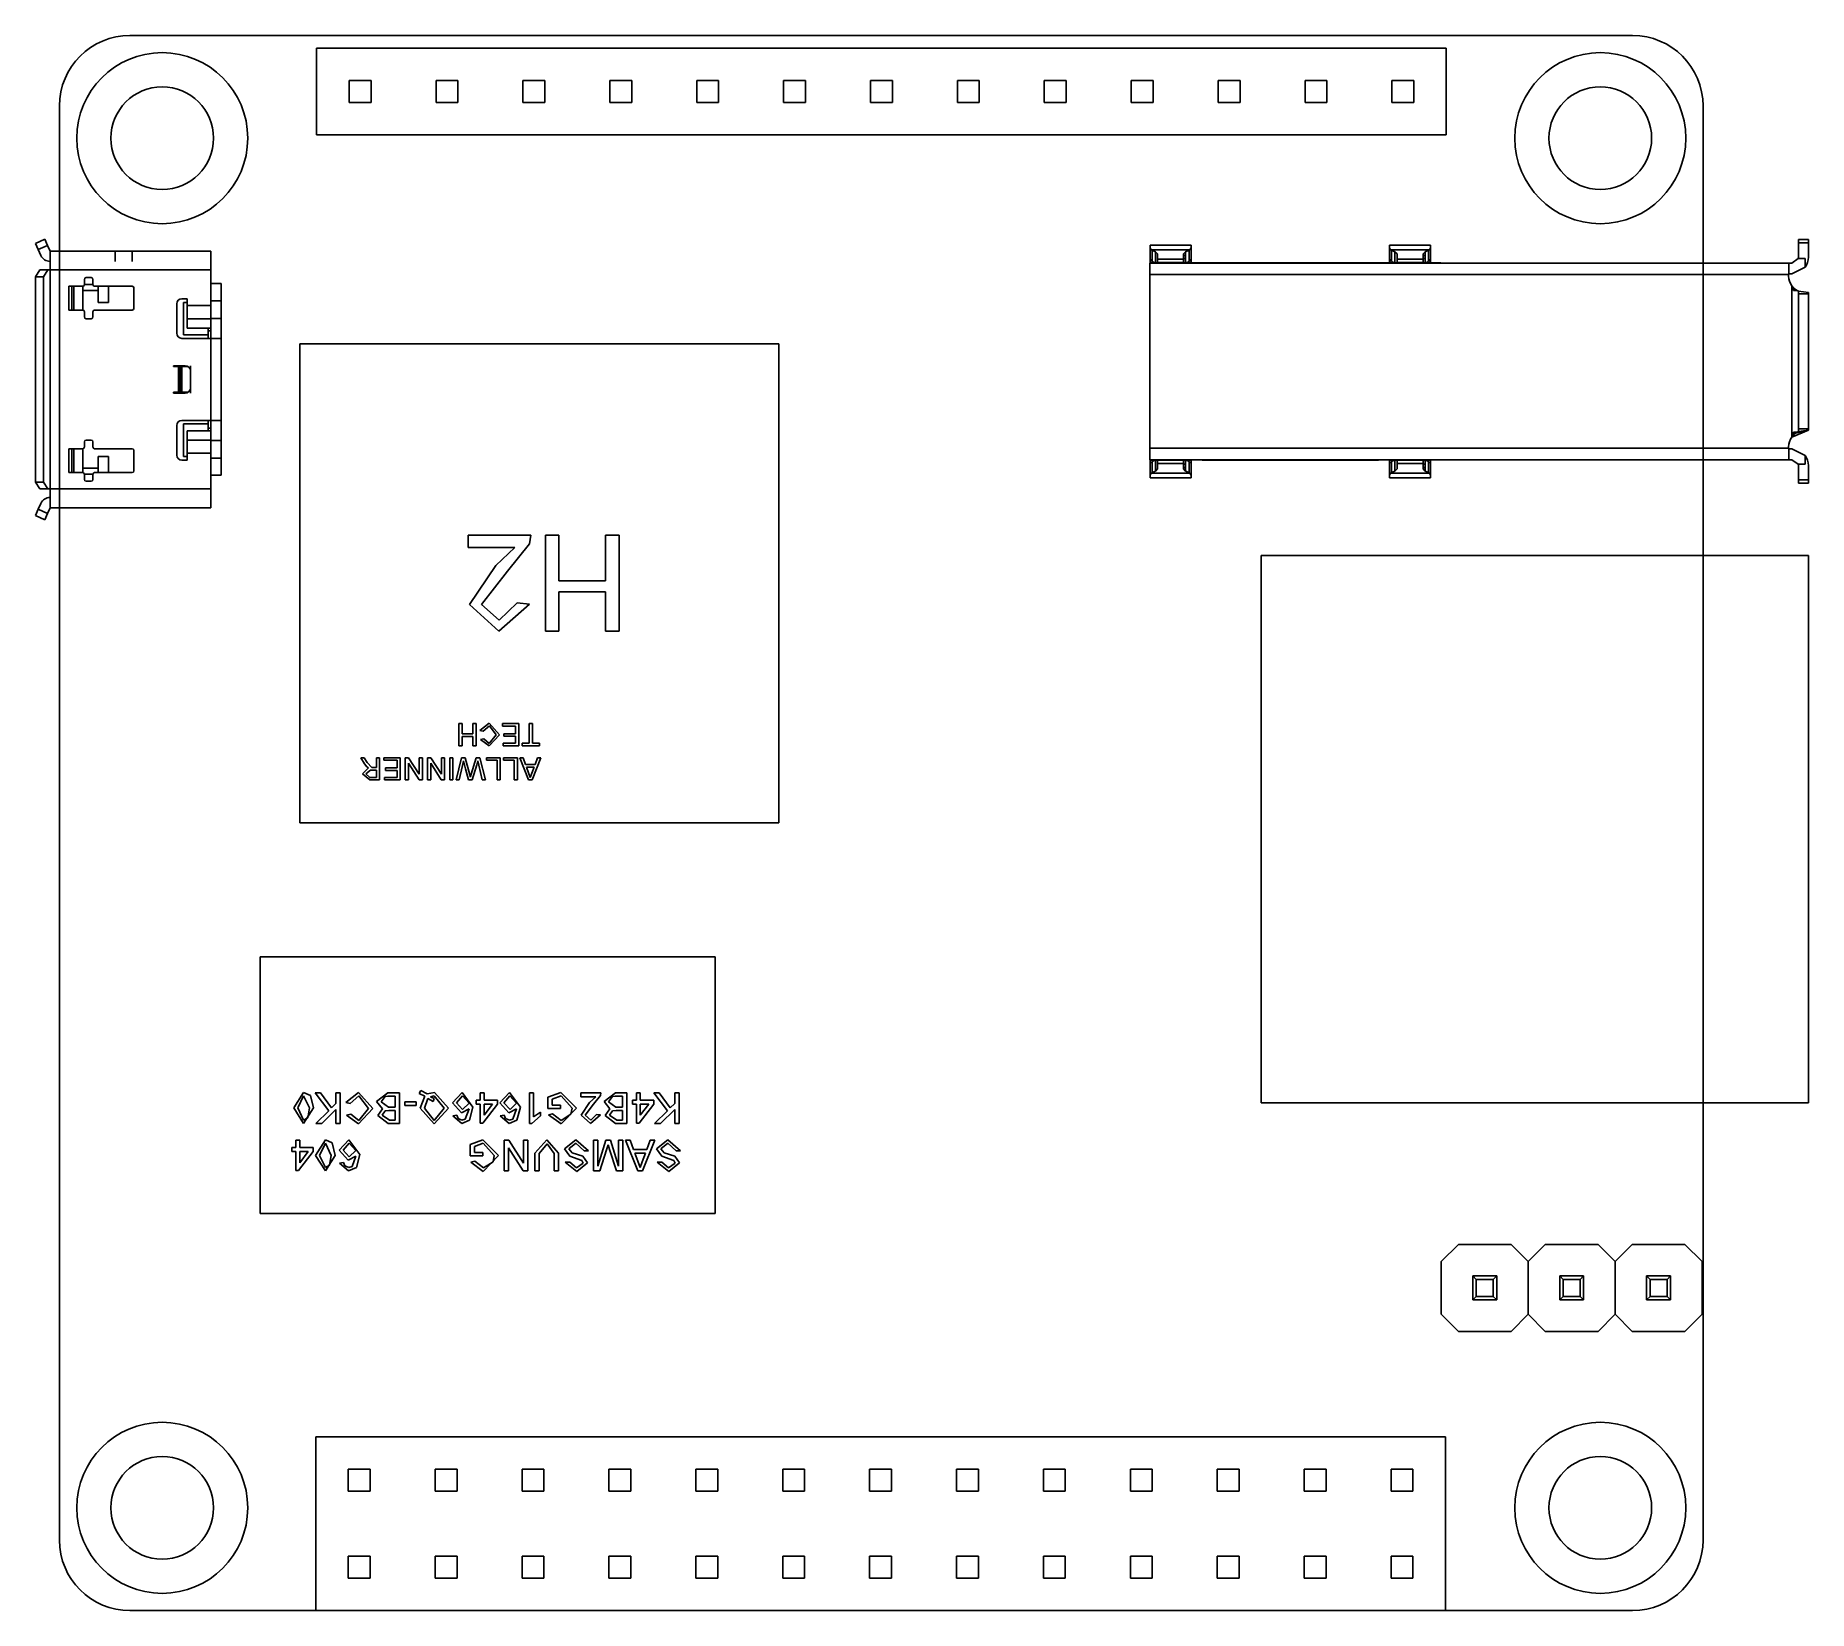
# Model space of a CAD drawing. Extents: x -26.6 to 25.2, y -22.9 to 23.2.
import ezdxf

# ---------------------------------------------------------------- set-up
doc = ezdxf.new("R2010")
doc.units = 0
doc.layers.get('0').update_dxf_attribs({"linetype": 'continuous'})

# ---------------------------------------------------------------- blocks, each defined once
blk = doc.blocks.new('SHAPE2DVIEW')
at = {"color": 0}
for p, q in [((20.074, 23.178), (-23.847, 23.178)), ((-25.906, 21.118), (-25.906, -20.806)), ((22.134, -20.806), (22.134, 21.118)), ((-23.847, -22.866), (20.074, -22.866))]:
    blk.add_line(p, q, dxfattribs=at)
for centre, radius, start, end in [((-23.847, 21.118), 2.06, 90, -180), ((20.074, 21.118), 2.06, 0, 90), ((-22.904, 20.176), 2.5, 0, -180), ((19.131, 20.176), 2.5, 0, -180), ((-22.904, 20.176), 2.5, -180, 0), ((19.131, 20.176), 2.5, -180, 0), ((-22.904, -19.863), 2.5, 0, -180), ((19.131, -19.863), 2.5, 0, -180), ((-22.904, -19.863), 2.5, -180, 0), ((19.131, -19.863), 2.5, -180, 0), ((-23.847, -20.806), 2.06, -180, -90), ((20.074, -20.806), 2.06, -90, 0)]:
    blk.add_arc(centre, radius, start, end, dxfattribs=at)
blk = doc.blocks.new('SHAPE2DVIEW004')
at = {"color": 0}
for radius, start, end in [(2.5, 0, -180), (1.5, 0, -180), (2.5, -180, 0), (1.5, -180, 0)]:
    blk.add_arc((-22.904, -19.863), radius, start, end, dxfattribs=at)
blk = doc.blocks.new('SHAPE2DVIEW005')
at = {"color": 0}
for radius, start, end in [(2.5, 0, -180), (1.5, 0, -180), (2.5, -180, 0), (1.5, -180, 0)]:
    blk.add_arc((19.131, -19.863), radius, start, end, dxfattribs=at)
blk = doc.blocks.new('SHAPE2DVIEW006')
at = {"color": 0}
for radius, start, end in [(2.5, 0, -180), (1.5, 0, -180), (2.5, -180, 0), (1.5, -180, 0)]:
    blk.add_arc((-22.904, 20.176), radius, start, end, dxfattribs=at)
blk = doc.blocks.new('SHAPE2DVIEW003')
at = {"color": 0}
for p, q in [((-26.335, 17.223), (-26.609, 17.101)), ((-26.528, 16.918), (-26.254, 17.04)), ((-26.452, 16.748), (-26.528, 16.918)), ((-26.254, 17.04), (-26.179, 16.873)), ((-21.479, 16.873), (-26.179, 16.873)), ((-24.279, 16.573), (-24.279, 16.873)), ((-23.779, 16.873), (-23.779, 16.573)), ((-26.609, 16.123), (-26.609, 10.123)), ((-26.609, 16.123), (-26.375, 16.123)), ((-26.25, 16.323), (-26.484, 16.323)), ((-26.375, 16.123), (-26.375, 10.123)), ((-26.179, 16.323), (-26.25, 16.323)), ((-26.179, 16.573), (-26.182, 16.573)), ((-26.179, 16.323), (-26.179, 9.923)), ((-21.479, 16.323), (-26.179, 16.323)), ((-25.129, 16.098), (-24.979, 16.098)), ((-21.479, 15.281), (-21.479, 16.323)), ((-25.629, 15.148), (-25.629, 15.848)), ((-25.547, 15.848), (-25.629, 15.848)), ((-25.483, 15.848), (-25.547, 15.848)), ((-25.547, 15.848), (-25.547, 15.148)), ((-25.229, 15.848), (-25.483, 15.848)), ((-25.483, 15.848), (-25.483, 15.148)), ((-25.229, 15.848), (-25.229, 15.148)), ((-24.779, 15.719), (-25.229, 15.719)), ((-25.179, 15.898), (-25.179, 16.048)), ((-25.179, 15.896), (-24.929, 15.896)), ((-24.929, 16.048), (-24.929, 15.898)), ((-24.879, 15.848), (-23.779, 15.848)), ((-24.779, 15.373), (-24.779, 15.719)), ((-24.479, 15.848), (-24.479, 15.373)), ((-23.729, 15.798), (-23.729, 15.198)), ((-21.179, 15.923), (-21.479, 15.923)), ((-25.547, 15.148), (-25.629, 15.148)), ((-25.309, 15.148), (-25.547, 15.148)), ((-25.483, 15.148), (-25.547, 15.148)), ((-25.229, 15.148), (-25.483, 15.148)), ((-25.229, 15.148), (-25.309, 15.148)), ((-25.179, 14.948), (-25.179, 15.098)), ((-24.929, 15.098), (-24.929, 14.948)), ((-23.779, 15.148), (-24.879, 15.148)), ((-24.479, 15.373), (-24.779, 15.373)), ((-22.479, 14.473), (-22.479, 15.333)), ((-22.329, 15.483), (-22.179, 15.483)), ((-22.279, 15.373), (-22.179, 15.373)), ((-22.279, 14.423), (-22.279, 15.373)), ((-22.179, 15.483), (-22.179, 15.281)), ((-22.179, 15.281), (-21.479, 15.281)), ((-21.179, 15.423), (-21.479, 15.423)), ((-21.179, 15.423), (-21.179, 14.908)), ((-24.979, 14.898), (-25.129, 14.898)), ((-22.179, 14.898), (-22.179, 14.623)), ((-22.179, 14.898), (-21.479, 14.898)), ((-22.179, 14.623), (-21.479, 14.623)), ((-21.559, 14.623), (-21.559, 14.423)), ((-21.479, 14.548), (-21.559, 14.548)), ((-21.179, 14.908), (-21.479, 14.908)), ((-21.479, 14.623), (-21.479, 14.898)), ((-21.479, 14.623), (-21.479, 14.323)), ((-21.179, 14.908), (-21.179, 14.323)), ((-21.479, 14.323), (-22.329, 14.323)), ((-21.559, 14.423), (-22.279, 14.423)), ((-21.559, 14.323), (-21.559, 14.423)), ((-21.479, 11.923), (-21.479, 14.323)), ((-21.179, 11.923), (-21.179, 14.323)), ((-22.579, 13.498), (-22.579, 13.523)), ((-22.579, 13.523), (-22.229, 13.523)), ((-22.429, 13.498), (-22.579, 13.498)), ((-22.429, 12.748), (-22.429, 13.498)), ((-22.379, 12.748), (-22.379, 13.498)), ((-22.146, 13.498), (-22.329, 13.498)), ((-22.329, 13.498), (-22.329, 12.748)), ((-22.079, 13.523), (-22.079, 13.373)), ((-22.079, 13.373), (-22.079, 12.873)), ((-22.579, 12.723), (-22.579, 12.748)), ((-22.579, 12.748), (-22.429, 12.748)), ((-22.229, 12.723), (-22.579, 12.723)), ((-22.146, 12.748), (-22.329, 12.748)), ((-22.079, 12.873), (-22.079, 12.723)), ((-22.329, 11.923), (-21.479, 11.923)), ((-21.559, 11.823), (-21.559, 11.923)), ((-21.479, 11.923), (-21.479, 11.623)), ((-21.179, 11.923), (-21.179, 11.338)), ((-22.479, 10.913), (-22.479, 11.773)), ((-22.279, 10.873), (-22.279, 11.823)), ((-22.279, 11.823), (-21.559, 11.823)), ((-22.179, 11.623), (-22.179, 11.347)), ((-21.479, 11.623), (-22.179, 11.623)), ((-21.559, 11.823), (-21.559, 11.623)), ((-21.479, 11.698), (-21.559, 11.698)), ((-21.479, 11.347), (-21.479, 11.623)), ((-25.629, 10.398), (-25.629, 11.098)), ((-25.547, 11.098), (-25.629, 11.098)), ((-25.483, 11.098), (-25.547, 11.098)), ((-25.547, 10.398), (-25.547, 11.098)), ((-25.229, 11.098), (-25.483, 11.098)), ((-25.483, 10.398), (-25.483, 11.098)), ((-25.229, 10.398), (-25.229, 11.098)), ((-25.179, 11.148), (-25.179, 11.298)), ((-25.129, 11.348), (-24.979, 11.348)), ((-24.929, 11.298), (-24.929, 11.148)), ((-24.879, 11.098), (-23.779, 11.098)), ((-23.729, 11.048), (-23.729, 10.448)), ((-21.479, 11.347), (-22.179, 11.347)), ((-22.179, 10.964), (-22.179, 10.763)), ((-21.479, 10.964), (-22.179, 10.964)), ((-21.479, 10.964), (-21.479, 11.347)), ((-21.479, 11.338), (-21.479, 10.964)), ((-21.479, 11.338), (-21.179, 11.338)), ((-21.479, 9.923), (-21.479, 10.964)), ((-21.179, 11.338), (-21.179, 10.823)), ((-25.309, 10.398), (-25.629, 10.398)), ((-25.629, 10.398), (-25.547, 10.398)), ((-25.483, 10.398), (-25.547, 10.398)), ((-25.229, 10.398), (-25.483, 10.398)), ((-25.229, 10.398), (-25.309, 10.398)), ((-25.229, 10.526), (-24.779, 10.526)), ((-23.779, 10.398), (-24.879, 10.398)), ((-24.779, 10.526), (-24.779, 10.873)), ((-24.779, 10.873), (-24.479, 10.873)), ((-24.479, 10.873), (-24.479, 10.398)), ((-22.179, 10.763), (-22.329, 10.763)), ((-22.179, 10.873), (-22.279, 10.873)), ((-21.179, 10.823), (-21.479, 10.823)), ((-26.375, 10.123), (-26.609, 10.123)), ((-26.25, 9.923), (-26.484, 9.923)), ((-26.25, 9.923), (-26.179, 9.923)), ((-26.179, 9.923), (-21.479, 9.923)), ((-24.929, 10.349), (-25.179, 10.349)), ((-25.179, 10.198), (-25.179, 10.348)), ((-24.979, 10.148), (-25.129, 10.148)), ((-24.929, 10.348), (-24.929, 10.198)), ((-21.479, 10.323), (-21.179, 10.323)), ((-26.528, 9.328), (-26.452, 9.498)), ((-26.179, 9.373), (-26.254, 9.205)), ((-26.182, 9.673), (-26.179, 9.673)), ((-26.179, 9.373), (-21.479, 9.373)), ((-26.609, 9.145), (-26.335, 9.023)), ((-26.254, 9.205), (-26.528, 9.328))]:
    blk.add_line(p, q, dxfattribs=at)
for points in [[(-26.335, 17.223), (-26.254, 17.04)], [(-26.528, 16.918), (-26.609, 17.101)], [(-26.179, 16.873), (-26.179, 16.323)], [(-24.779, 16.873), (-24.779, 16.873)], [(-23.279, 16.873), (-23.279, 16.873)], [(-21.479, 16.323), (-21.479, 16.873)], [(-26.609, 16.123), (-26.484, 16.323)], [(-26.25, 16.323), (-26.375, 16.123)], [(-24.779, 15.848), (-24.779, 15.719)], [(-21.179, 15.923), (-21.179, 15.423)], [(-22.179, 15.281), (-22.179, 14.898)], [(-21.479, 14.898), (-21.479, 15.281)], [(-21.479, 14.383), (-21.479, 14.583)], [(-21.179, 14.323), (-21.479, 14.323)], [(-22.379, 13.498), (-22.429, 13.498)], [(-22.329, 13.498), (-22.379, 13.498)], [(-22.429, 12.748), (-22.379, 12.748)], [(-22.329, 12.748), (-22.379, 12.748)], [(-21.479, 11.923), (-21.179, 11.923)], [(-21.479, 11.663), (-21.479, 11.863)], [(-22.179, 11.347), (-22.179, 10.964)], [(-21.479, 10.964), (-21.479, 11.347)], [(-26.609, 10.823), (-26.609, 10.823)], [(-24.779, 10.526), (-24.779, 10.398)], [(-21.179, 10.823), (-21.179, 10.323)], [(-26.484, 9.923), (-26.609, 10.123)], [(-26.375, 10.123), (-26.25, 9.923)], [(-26.179, 9.923), (-26.179, 9.373)], [(-21.479, 9.373), (-21.479, 9.923)], [(-24.779, 9.373), (-24.779, 9.373)], [(-23.279, 9.373), (-23.279, 9.373)], [(-26.609, 9.145), (-26.528, 9.328)], [(-26.254, 9.205), (-26.335, 9.023)]]:
    blk.add_lwpolyline(points, dxfattribs=at)
for centre, radius, start, end in [((-26.182, 16.868), 0.295, -155.9795, -90), ((-25.129, 16.048), 0.05, 90, -180), ((-24.979, 16.048), 0.05, 0, 90), ((-25.229, 15.898), 0.05, -90, 0), ((-24.879, 15.898), 0.05, -180, -90), ((-23.779, 15.798), 0.05, 0, 90), ((-25.229, 15.098), 0.05, 0, 90), ((-24.879, 15.098), 0.05, 90, -180), ((-23.779, 15.198), 0.05, -90, 0), ((-22.329, 15.333), 0.15, 90, -180), ((-22.329, 15.333), 0.15, 90, -180), ((-25.129, 14.948), 0.05, -180, -90), ((-24.979, 14.948), 0.05, -90, 0), ((-22.329, 14.473), 0.15, -180, -90), ((-22.229, 13.373), 0.15, 0, 90), ((-22.229, 12.873), 0.15, -90, 0), ((-22.329, 11.773), 0.15, 90, -180), ((-22.329, 11.773), 0.15, 90, -180), ((-25.229, 11.148), 0.05, -90, 0), ((-25.129, 11.298), 0.05, 90, -180), ((-24.979, 11.298), 0.05, 0, 90), ((-24.879, 11.148), 0.05, -180, -90), ((-23.779, 11.048), 0.05, 0, 90), ((-22.329, 10.913), 0.15, -180, -90), ((-25.229, 10.348), 0.05, 0, 90), ((-24.879, 10.348), 0.05, 90, -180), ((-23.779, 10.448), 0.05, -90, 0), ((-25.129, 10.198), 0.05, -180, -90), ((-24.979, 10.198), 0.05, -90, 0), ((-26.182, 9.378), 0.295, 90, 155.9795)]:
    blk.add_arc(centre, radius, start, end, dxfattribs=at)
blk = doc.blocks.new('SHAPE2DVIEW007')
at = {"color": 0}
for p, q in [((25.218, 17.21), (24.926, 17.21)), ((24.926, 16.72), (24.926, 17.113)), ((25.218, 17.113), (24.926, 17.113)), ((25.218, 17.113), (25.218, 16.696)), ((7.169, 17.05), (5.969, 17.05)), ((5.969, 16.638), (5.969, 16.971)), ((5.969, 16.525), (5.969, 16.725)), ((5.969, 16.535), (5.969, 16.656)), ((7.135, 16.916), (6.002, 16.916)), ((6.13, 16.855), (6.028, 16.902)), ((6.028, 16.574), (6.028, 16.902)), ((6.13, 16.536), (6.13, 16.855)), ((6.189, 16.634), (6.189, 16.79)), ((6.949, 16.634), (6.189, 16.634)), ((6.949, 16.79), (6.949, 16.634)), ((7.008, 16.75), (6.949, 16.75)), ((7.008, 16.656), (6.949, 16.656)), ((7.11, 16.902), (7.008, 16.855)), ((7.008, 16.536), (7.008, 16.855)), ((7.11, 16.574), (7.11, 16.902)), ((7.169, 16.638), (7.169, 16.971)), ((7.169, 16.531), (7.169, 16.725)), ((7.169, 16.656), (7.169, 16.525)), ((14.169, 17.05), (12.969, 17.05)), ((12.969, 16.638), (12.969, 16.971)), ((12.969, 16.531), (12.969, 16.725)), ((12.969, 16.534), (12.969, 16.656)), ((14.135, 16.916), (13.002, 16.916)), ((13.13, 16.855), (13.028, 16.902)), ((13.028, 16.574), (13.028, 16.902)), ((13.13, 16.536), (13.13, 16.855)), ((13.189, 16.634), (13.189, 16.79)), ((13.949, 16.634), (13.189, 16.634)), ((13.949, 16.79), (13.949, 16.634)), ((14.008, 16.75), (13.949, 16.75)), ((14.008, 16.656), (13.949, 16.656)), ((14.11, 16.902), (14.008, 16.855)), ((14.008, 16.536), (14.008, 16.855)), ((14.11, 16.574), (14.11, 16.902)), ((14.169, 16.725), (14.169, 17.032)), ((14.169, 16.638), (14.169, 16.971)), ((14.169, 16.738), (14.169, 16.531)), ((14.169, 16.738), (14.169, 16.738)), ((14.169, 16.531), (14.169, 16.725)), ((14.169, 16.531), (14.169, 16.725)), ((14.169, 16.638), (14.169, 16.656)), ((25.118, 16.655), (25.118, 16.401)), ((5.968, 16.525), (24.638, 16.525)), ((5.968, 16.186), (24.634, 16.186)), ((5.968, 11.114), (5.968, 16.186)), ((5.969, 16.525), (5.969, 16.535)), ((6.008, 16.535), (6.13, 16.536)), ((6.028, 16.574), (6.11, 16.536)), ((6.189, 16.537), (6.189, 16.54)), ((6.949, 16.54), (6.189, 16.54)), ((6.949, 16.54), (6.189, 16.54)), ((6.949, 16.54), (6.949, 16.537)), ((7.008, 16.536), (7.11, 16.535)), ((7.027, 16.536), (7.11, 16.574)), ((7.169, 16.534), (7.169, 16.531)), ((7.169, 16.531), (7.169, 16.534)), ((7.489, 16.531), (7.489, 16.534)), ((7.489, 16.531), (7.489, 16.534)), ((7.489, 16.531), (7.489, 16.534)), ((7.639, 16.535), (12.499, 16.535)), ((12.649, 16.534), (12.649, 16.531)), ((12.649, 16.531), (12.649, 16.534)), ((12.969, 16.531), (12.969, 16.534)), ((12.969, 16.531), (12.969, 16.534)), ((13.028, 16.574), (13.111, 16.536)), ((13.028, 16.535), (13.13, 16.536)), ((13.189, 16.537), (13.189, 16.54)), ((13.949, 16.54), (13.189, 16.54)), ((13.949, 16.54), (13.189, 16.54)), ((13.949, 16.54), (13.949, 16.537)), ((14.008, 16.536), (14.11, 16.535)), ((14.027, 16.536), (14.11, 16.574)), ((14.169, 16.534), (14.169, 16.531)), ((14.469, 16.531), (14.469, 16.525)), ((24.631, 16.525), (24.638, 16.525)), ((24.638, 16.21), (24.634, 16.21)), ((24.634, 16.21), (24.634, 16.208)), ((24.638, 16.21), (24.634, 16.21)), ((24.634, 16.186), (24.634, 16.14)), ((24.729, 15.86), (24.729, 11.44)), ((24.777, 15.803), (24.777, 15.721)), ((24.883, 15.721), (24.777, 15.721)), ((24.923, 15.624), (24.923, 11.676)), ((25.215, 15.624), (24.923, 15.624)), ((25.215, 15.624), (25.215, 11.676)), ((24.777, 11.579), (24.777, 11.497)), ((25.215, 11.676), (24.923, 11.676)), ((24.634, 11.114), (5.968, 11.114)), ((24.634, 11.152), (24.634, 11.114)), ((24.634, 11.092), (24.634, 11.09)), ((24.634, 11.09), (24.638, 11.09)), ((24.634, 11.09), (24.638, 11.09)), ((25.118, 10.899), (25.118, 10.645)), ((24.638, 10.775), (5.968, 10.775)), ((5.969, 10.575), (5.969, 10.775)), ((5.969, 10.765), (5.969, 10.775)), ((5.969, 10.644), (5.969, 10.765)), ((5.969, 10.329), (5.969, 10.662)), ((7.135, 10.384), (6.002, 10.384)), ((6.13, 10.764), (6.008, 10.765)), ((6.11, 10.764), (6.028, 10.726)), ((6.028, 10.398), (6.028, 10.726)), ((6.028, 10.398), (6.13, 10.445)), ((6.13, 10.445), (6.13, 10.764)), ((6.189, 10.76), (6.189, 10.763)), ((6.949, 10.76), (6.189, 10.76)), ((6.949, 10.666), (6.189, 10.666)), ((6.189, 10.509), (6.189, 10.666)), ((6.949, 10.763), (6.949, 10.76)), ((6.949, 10.666), (6.949, 10.509)), ((7.008, 10.644), (6.949, 10.644)), ((7.008, 10.55), (6.949, 10.55)), ((7.11, 10.765), (7.008, 10.764)), ((7.008, 10.445), (7.008, 10.764)), ((7.008, 10.445), (7.11, 10.398)), ((7.11, 10.726), (7.027, 10.764)), ((7.11, 10.398), (7.11, 10.726)), ((7.169, 10.769), (7.169, 10.766)), ((7.169, 10.766), (7.169, 10.769)), ((7.169, 10.575), (7.169, 10.769)), ((7.169, 10.766), (7.169, 10.644)), ((7.169, 10.329), (7.169, 10.662)), ((7.489, 10.766), (7.489, 10.769)), ((7.489, 10.766), (7.489, 10.769)), ((12.499, 10.765), (7.639, 10.765)), ((12.649, 10.769), (12.649, 10.766)), ((12.649, 10.766), (12.649, 10.769)), ((12.969, 10.575), (12.969, 10.769)), ((12.969, 10.766), (12.969, 10.769)), ((12.969, 10.766), (12.969, 10.769)), ((12.969, 10.644), (12.969, 10.682)), ((12.969, 10.329), (12.969, 10.662)), ((14.135, 10.384), (13.002, 10.384)), ((13.13, 10.764), (13.028, 10.765)), ((13.111, 10.764), (13.028, 10.726)), ((13.028, 10.398), (13.028, 10.726)), ((13.028, 10.398), (13.13, 10.445)), ((13.13, 10.445), (13.13, 10.764)), ((13.189, 10.76), (13.189, 10.763)), ((13.949, 10.76), (13.189, 10.76)), ((13.949, 10.666), (13.189, 10.666)), ((13.189, 10.509), (13.189, 10.666)), ((13.949, 10.763), (13.949, 10.76)), ((13.949, 10.666), (13.949, 10.509)), ((14.008, 10.644), (13.949, 10.644)), ((14.008, 10.55), (13.949, 10.55)), ((14.11, 10.765), (14.008, 10.764)), ((14.008, 10.445), (14.008, 10.764)), ((14.008, 10.445), (14.11, 10.398)), ((14.11, 10.726), (14.027, 10.764)), ((14.11, 10.398), (14.11, 10.726)), ((14.169, 10.769), (14.169, 10.561)), ((14.169, 10.769), (14.169, 10.766)), ((14.169, 10.766), (14.169, 10.769)), ((14.169, 10.574), (14.169, 10.769)), ((14.169, 10.575), (14.169, 10.769)), ((14.169, 10.644), (14.169, 10.662)), ((14.169, 10.329), (14.169, 10.662)), ((14.169, 10.268), (14.169, 10.574)), ((14.169, 10.561), (14.169, 10.561)), ((14.469, 10.775), (14.469, 10.769)), ((24.926, 10.187), (24.926, 10.58)), ((25.218, 10.603), (25.218, 10.187)), ((7.169, 10.25), (5.969, 10.25)), ((14.169, 10.25), (12.969, 10.25)), ((25.218, 10.187), (24.926, 10.187)), ((25.218, 10.09), (24.926, 10.09))]:
    blk.add_line(p, q, dxfattribs=at)
for points in [[(24.926, 17.113), (24.926, 17.21)], [(25.218, 17.21), (25.218, 17.113)], [(5.969, 16.971), (5.969, 17.05)], [(6.002, 16.916), (5.969, 16.971)], [(5.969, 16.729), (5.969, 16.725)], [(5.969, 16.638), (6.028, 16.574)], [(6.028, 16.902), (6.002, 16.916)], [(6.189, 16.79), (6.13, 16.855)], [(6.189, 16.54), (6.189, 16.634)], [(7.008, 16.855), (6.949, 16.79)], [(6.949, 16.634), (6.949, 16.54)], [(7.135, 16.916), (7.11, 16.902)], [(7.11, 16.574), (7.169, 16.638)], [(7.169, 16.971), (7.135, 16.916)], [(7.169, 17.05), (7.169, 16.971)], [(7.169, 16.725), (7.169, 16.729)], [(7.169, 16.721), (7.169, 16.725)], [(12.969, 16.971), (12.969, 17.05)], [(13.002, 16.916), (12.969, 16.971)], [(12.969, 16.729), (12.969, 16.725)], [(12.969, 16.638), (13.028, 16.574)], [(13.028, 16.902), (13.002, 16.916)], [(13.189, 16.79), (13.13, 16.855)], [(13.189, 16.54), (13.189, 16.634)], [(14.008, 16.855), (13.949, 16.79)], [(13.949, 16.634), (13.949, 16.54)], [(14.135, 16.916), (14.11, 16.902)], [(14.11, 16.574), (14.169, 16.638)], [(14.169, 16.971), (14.135, 16.916)], [(14.169, 17.032), (14.169, 17.05)], [(14.169, 17.05), (14.169, 16.971)], [(14.169, 16.656), (14.169, 16.75)], [(14.169, 16.75), (14.169, 16.738)], [(14.169, 16.725), (14.169, 16.725)], [(24.731, 16.525), (24.915, 16.655)], [(24.915, 16.655), (25.118, 16.655)], [(5.968, 16.186), (5.968, 16.525)], [(5.969, 16.535), (6.008, 16.535)], [(6.13, 16.536), (6.189, 16.537)], [(6.949, 16.537), (7.008, 16.536)], [(7.11, 16.535), (7.169, 16.534)], [(7.169, 16.531), (7.489, 16.531)], [(7.489, 16.534), (7.639, 16.535)], [(12.499, 16.535), (12.649, 16.534)], [(12.649, 16.531), (12.969, 16.531)], [(12.969, 16.534), (13.028, 16.535)], [(13.13, 16.536), (13.189, 16.537)], [(13.949, 16.537), (14.008, 16.536)], [(14.11, 16.535), (14.169, 16.534)], [(14.169, 16.531), (14.469, 16.531)], [(24.631, 16.525), (24.731, 16.525)], [(24.731, 16.525), (24.631, 16.525)], [(24.634, 16.21), (24.634, 16.186)], [(24.638, 16.21), (24.638, 16.525)], [(24.731, 16.21), (24.638, 16.21)], [(24.638, 16.21), (24.731, 16.21)], [(25.118, 16.401), (24.731, 16.21)], [(24.729, 15.86), (24.777, 15.803)], [(24.777, 15.721), (24.883, 15.721)], [(24.883, 15.721), (24.923, 15.7)], [(24.923, 15.7), (25.215, 15.66)], [(24.923, 15.7), (24.923, 15.624)], [(25.215, 15.624), (25.215, 15.66)], [(24.729, 11.44), (25.215, 11.639)], [(24.777, 11.497), (24.729, 11.44)], [(24.883, 11.579), (24.777, 11.579)], [(25.215, 11.639), (24.842, 11.553)], [(24.923, 11.6), (24.883, 11.579)], [(24.923, 11.676), (24.923, 11.6)], [(25.215, 11.639), (24.923, 11.6)], [(25.215, 11.639), (25.215, 11.676)], [(5.968, 10.775), (5.968, 11.114)], [(24.634, 11.114), (24.634, 11.09)], [(24.634, 11.09), (24.634, 11.092)], [(24.634, 11.09), (24.731, 11.09)], [(24.731, 11.09), (24.634, 11.09)], [(24.638, 10.775), (24.638, 11.09)], [(25.118, 10.899), (24.731, 11.09)], [(24.731, 11.09), (25.118, 10.899)], [(6.008, 10.765), (5.969, 10.765)], [(6.028, 10.726), (5.969, 10.662)], [(5.969, 10.575), (5.969, 10.571)], [(5.969, 10.329), (6.002, 10.384)], [(6.002, 10.384), (6.028, 10.398)], [(6.189, 10.763), (6.13, 10.764)], [(6.13, 10.445), (6.189, 10.509)], [(6.189, 10.666), (6.189, 10.76)], [(7.008, 10.764), (6.949, 10.763)], [(6.949, 10.76), (6.949, 10.666)], [(6.949, 10.509), (7.008, 10.445)], [(7.169, 10.766), (7.11, 10.765)], [(7.169, 10.662), (7.11, 10.726)], [(7.11, 10.398), (7.135, 10.384)], [(7.135, 10.384), (7.169, 10.329)], [(7.489, 10.769), (7.169, 10.769)], [(7.169, 10.575), (7.169, 10.579)], [(7.169, 10.571), (7.169, 10.575)], [(7.639, 10.765), (7.489, 10.766)], [(12.649, 10.766), (12.499, 10.765)], [(12.969, 10.769), (12.649, 10.769)], [(13.028, 10.765), (12.969, 10.766)], [(13.028, 10.726), (12.969, 10.662)], [(12.969, 10.575), (12.969, 10.571)], [(12.969, 10.329), (13.002, 10.384)], [(13.002, 10.384), (13.028, 10.398)], [(13.189, 10.763), (13.13, 10.764)], [(13.13, 10.445), (13.189, 10.509)], [(13.189, 10.666), (13.189, 10.76)], [(14.008, 10.764), (13.949, 10.763)], [(13.949, 10.76), (13.949, 10.666)], [(13.949, 10.509), (14.008, 10.445)], [(14.169, 10.766), (14.11, 10.765)], [(14.169, 10.662), (14.11, 10.726)], [(14.11, 10.398), (14.135, 10.384)], [(14.135, 10.384), (14.169, 10.329)], [(14.469, 10.769), (14.169, 10.769)], [(14.169, 10.55), (14.169, 10.644)], [(14.169, 10.574), (14.169, 10.575)], [(14.169, 10.561), (14.169, 10.55)], [(24.638, 10.775), (24.731, 10.775)], [(24.731, 10.775), (24.638, 10.775)], [(24.915, 10.645), (24.731, 10.775)], [(25.118, 10.645), (24.915, 10.645)], [(5.969, 10.25), (5.969, 10.329)], [(7.169, 10.329), (7.169, 10.25)], [(12.969, 10.25), (12.969, 10.329)], [(14.169, 10.329), (14.169, 10.25)], [(14.169, 10.25), (14.169, 10.268)], [(24.926, 10.09), (24.926, 10.187)], [(25.218, 10.187), (25.218, 10.09)]]:
    blk.add_lwpolyline(points, dxfattribs=at)
for centre, radius, start, end in [((24.731, 16.72), 0.195, -19.3002, 0), ((24.731, 16.72), 0.195, -19.3002, 0), ((24.731, 16.696), 0.487, -37.3936, 0), ((25.133, 16.153), 0.499, -178.4724, -144.1037), ((25.133, 16.153), 0.499, -135.4385, -120.0888), ((25.133, 11.147), 0.499, 144.1254, 179.411), ((25.133, 11.147), 0.499, 120.0984, 135.4532), ((24.731, 10.603), 0.487, 0, 37.3936), ((24.731, 10.58), 0.195, 0, 19.3002)]:
    blk.add_arc(centre, radius, start, end, dxfattribs=at)
blk = doc.blocks.new('SHAPE2DVIEW001')
at = {"color": 0}
for p, q in [((-6.742, -3.757), (-20.042, -3.757)), ((-20.042, -3.757), (-20.042, -11.257)), ((-6.742, -11.257), (-6.742, -3.757)), ((-18.037, -8.254), (-18.436, -7.73)), ((-18.436, -7.73), (-18.28, -7.73)), ((-18.436, -7.73), (-18.28, -7.73)), ((-18.28, -7.73), (-17.957, -8.174)), ((-17.825, -8.042), (-17.825, -7.73)), ((-17.825, -7.73), (-17.698, -7.73)), ((-17.825, -8.042), (-17.825, -7.73)), ((-17.698, -7.73), (-17.698, -8.63)), ((-16.305, -7.73), (-15.967, -7.73)), ((-15.967, -7.73), (-15.967, -8.63)), ((-15.39, -7.747), (-15.349, -7.665)), ((-13.613, -7.95), (-13.613, -7.73)), ((-13.613, -7.73), (-13.498, -7.73)), ((-13.613, -7.73), (-13.498, -7.73)), ((-13.498, -7.73), (-13.498, -7.95)), ((-12.171, -8.63), (-12.171, -7.73)), ((-12.171, -7.73), (-12.055, -7.73)), ((-12.055, -7.73), (-12.055, -8.432)), ((-10.671, -7.846), (-10.671, -7.73)), ((-10.671, -7.73), (-10.082, -7.73)), ((-9.659, -7.73), (-9.321, -7.73)), ((-9.321, -7.73), (-9.321, -8.63)), ((-9.044, -7.95), (-9.044, -7.73)), ((-9.044, -7.73), (-8.929, -7.73)), ((-9.044, -7.95), (-9.044, -7.73)), ((-8.929, -7.73), (-8.929, -7.95)), ((-8.137, -8.254), (-8.536, -7.73)), ((-8.536, -7.73), (-8.38, -7.73)), ((-8.536, -7.73), (-8.38, -7.73)), ((-8.38, -7.73), (-8.057, -8.174)), ((-7.925, -8.042), (-7.925, -7.73)), ((-7.925, -7.73), (-7.798, -7.73)), ((-7.925, -8.042), (-7.925, -7.73)), ((-7.798, -7.73), (-7.798, -8.63)), ((-18.413, -8.63), (-18.037, -8.254)), ((-17.825, -8.216), (-18.239, -8.63)), ((-17.957, -8.174), (-17.825, -8.042)), ((-17.825, -8.63), (-17.825, -8.216)), ((-17.825, -8.63), (-17.825, -8.216)), ((-17.409, -8.048), (-17.536, -8.019)), ((-16.094, -7.834), (-16.307, -7.834)), ((-16.292, -8.146), (-16.094, -8.146)), ((-16.094, -8.25), (-16.279, -8.25)), ((-16.094, -8.146), (-16.094, -7.834)), ((-16.094, -8.527), (-16.094, -8.25)), ((-15.817, -8.1), (-15.817, -7.996)), ((-15.817, -7.996), (-15.482, -7.996)), ((-15.482, -8.1), (-15.817, -8.1)), ((-15.482, -8.1), (-15.817, -8.1)), ((-15.482, -7.996), (-15.482, -8.1)), ((-14.955, -7.897), (-14.982, -7.983)), ((-13.729, -8.065), (-13.729, -7.95)), ((-13.729, -7.95), (-13.613, -7.95)), ((-13.729, -8.065), (-13.729, -7.95)), ((-13.729, -7.95), (-13.613, -7.95)), ((-13.613, -8.065), (-13.729, -8.065)), ((-13.613, -8.065), (-13.729, -8.065)), ((-13.613, -8.619), (-13.613, -8.065)), ((-13.105, -8.065), (-13.532, -8.619)), ((-13.498, -7.95), (-13.105, -7.95)), ((-13.498, -7.95), (-13.105, -7.95)), ((-13.498, -8.389), (-13.248, -8.065)), ((-13.248, -8.065), (-13.498, -8.065)), ((-13.498, -8.389), (-13.248, -8.065)), ((-13.498, -8.065), (-13.498, -8.389)), ((-13.105, -7.95), (-13.105, -8.065)), ((-11.629, -8.192), (-11.629, -7.859)), ((-11.259, -8.192), (-11.629, -8.192)), ((-11.502, -7.918), (-11.502, -8.088)), ((-11.502, -8.088), (-11.259, -8.088)), ((-11.259, -8.088), (-11.259, -8.192)), ((-10.231, -7.846), (-10.671, -7.846)), ((-9.448, -7.834), (-9.661, -7.834)), ((-9.646, -8.146), (-9.448, -8.146)), ((-9.448, -8.25), (-9.633, -8.25)), ((-9.448, -8.146), (-9.448, -7.834)), ((-9.448, -8.527), (-9.448, -8.25)), ((-9.159, -8.065), (-9.159, -7.95)), ((-9.159, -7.95), (-9.044, -7.95)), ((-9.159, -8.065), (-9.159, -7.95)), ((-9.159, -7.95), (-9.044, -7.95)), ((-9.044, -8.065), (-9.159, -8.065)), ((-9.044, -8.065), (-9.159, -8.065)), ((-9.044, -8.619), (-9.044, -8.065)), ((-9.044, -8.619), (-9.044, -8.065)), ((-8.536, -8.065), (-8.963, -8.619)), ((-8.536, -8.065), (-8.963, -8.619)), ((-8.929, -7.95), (-8.536, -7.95)), ((-8.929, -7.95), (-8.536, -7.95)), ((-8.679, -8.065), (-8.929, -8.065)), ((-8.679, -8.065), (-8.929, -8.065)), ((-8.929, -8.389), (-8.679, -8.065)), ((-8.929, -8.065), (-8.929, -8.389)), ((-8.536, -7.95), (-8.536, -8.065)), ((-8.513, -8.63), (-8.137, -8.254)), ((-7.925, -8.216), (-8.339, -8.63)), ((-8.057, -8.174), (-7.925, -8.042)), ((-8.057, -8.174), (-7.925, -8.042)), ((-7.925, -8.63), (-7.925, -8.216)), ((-7.925, -8.63), (-7.925, -8.216)), ((-18.239, -8.63), (-18.413, -8.63)), ((-17.698, -8.63), (-17.825, -8.63)), ((-17.513, -8.38), (-17.386, -8.353)), ((-15.967, -8.63), (-16.304, -8.63)), ((-16.265, -8.527), (-16.094, -8.527)), ((-14.409, -8.4), (-14.294, -8.388)), ((-13.532, -8.619), (-13.613, -8.619)), ((-13.532, -8.619), (-13.613, -8.619)), ((-13.025, -8.4), (-12.909, -8.388)), ((-12.097, -8.63), (-12.171, -8.63)), ((-11.848, -8.299), (-11.848, -8.405)), ((-11.614, -8.377), (-11.498, -8.348)), ((-10.209, -8.365), (-10.094, -8.377)), ((-9.321, -8.63), (-9.658, -8.63)), ((-9.619, -8.527), (-9.448, -8.527)), ((-8.963, -8.619), (-9.044, -8.619)), ((-8.339, -8.63), (-8.513, -8.63)), ((-7.798, -8.63), (-7.925, -8.63)), ((-19.002, -9.334), (-19.002, -9.115)), ((-19.002, -9.115), (-18.886, -9.115)), ((-19.002, -9.115), (-18.886, -9.115)), ((-19.002, -9.334), (-19.002, -9.115)), ((-18.886, -9.115), (-18.886, -9.334)), ((-13.902, -9.577), (-13.902, -9.244)), ((-13.775, -9.302), (-13.775, -9.473)), ((-12.909, -10.015), (-12.909, -9.115)), ((-12.909, -9.115), (-12.775, -9.115)), ((-12.909, -10.015), (-12.909, -9.115)), ((-12.909, -9.115), (-12.775, -9.115)), ((-12.775, -9.115), (-12.344, -9.787)), ((-12.344, -9.787), (-12.344, -9.115)), ((-12.344, -9.115), (-12.217, -9.115)), ((-12.344, -9.115), (-12.217, -9.115)), ((-12.344, -9.787), (-12.344, -9.115)), ((-12.217, -9.115), (-12.217, -10.015)), ((-10.302, -10.015), (-10.302, -9.115)), ((-10.302, -9.115), (-10.175, -9.115)), ((-10.175, -9.115), (-10.175, -9.877)), ((-10.175, -9.877), (-9.935, -9.115)), ((-9.935, -9.115), (-9.802, -9.115)), ((-9.802, -9.115), (-9.563, -9.877)), ((-9.563, -9.877), (-9.563, -9.115)), ((-9.563, -9.115), (-9.436, -9.115)), ((-9.436, -9.115), (-9.436, -10.015)), ((-9.006, -10.015), (-9.363, -9.115)), ((-9.363, -9.115), (-9.229, -9.115)), ((-9.363, -9.115), (-9.229, -9.115)), ((-9.229, -9.115), (-9.126, -9.392)), ((-8.505, -9.115), (-8.863, -10.015)), ((-8.743, -9.392), (-8.64, -9.115)), ((-8.743, -9.392), (-8.64, -9.115)), ((-8.64, -9.115), (-8.505, -9.115)), ((-19.117, -9.45), (-19.117, -9.334)), ((-19.117, -9.334), (-19.002, -9.334)), ((-19.117, -9.45), (-19.117, -9.334)), ((-19.002, -9.45), (-19.117, -9.45)), ((-19.002, -10.004), (-19.002, -9.45)), ((-19.002, -10.004), (-19.002, -9.45)), ((-18.494, -9.45), (-18.921, -10.004)), ((-18.886, -9.334), (-18.494, -9.334)), ((-18.886, -9.334), (-18.494, -9.334)), ((-18.636, -9.45), (-18.886, -9.45)), ((-18.886, -9.774), (-18.636, -9.45)), ((-18.886, -9.45), (-18.886, -9.774)), ((-18.494, -9.334), (-18.494, -9.45)), ((-17.721, -9.784), (-17.605, -9.773)), ((-13.532, -9.577), (-13.902, -9.577)), ((-13.887, -9.761), (-13.771, -9.732)), ((-13.775, -9.473), (-13.532, -9.473)), ((-13.532, -9.473), (-13.532, -9.577)), ((-12.351, -10.015), (-12.782, -9.344)), ((-12.782, -9.344), (-12.782, -10.015)), ((-12.351, -10.015), (-12.782, -9.344)), ((-12.009, -10.015), (-12.009, -9.497)), ((-11.882, -9.503), (-11.882, -10.015)), ((-11.444, -10.015), (-11.444, -9.503)), ((-11.317, -9.497), (-11.317, -10.015)), ((-11.121, -9.761), (-10.994, -9.761)), ((-10.44, -9.427), (-10.567, -9.427)), ((-9.913, -9.394), (-10.112, -10.015)), ((-9.627, -10.015), (-9.828, -9.384)), ((-9.126, -9.392), (-8.743, -9.392)), ((-9.088, -9.496), (-9, -9.732)), ((-8.781, -9.496), (-9.088, -9.496)), ((-8.873, -9.745), (-8.781, -9.496)), ((-8.432, -9.761), (-8.305, -9.761)), ((-7.752, -9.427), (-7.879, -9.427)), ((-18.921, -10.004), (-19.002, -10.004)), ((-18.921, -10.004), (-19.002, -10.004)), ((-12.782, -10.015), (-12.909, -10.015)), ((-12.782, -10.015), (-12.909, -10.015)), ((-12.217, -10.015), (-12.351, -10.015)), ((-11.882, -10.015), (-12.009, -10.015)), ((-11.317, -10.015), (-11.444, -10.015)), ((-10.112, -10.015), (-10.302, -10.015)), ((-9.436, -10.015), (-9.627, -10.015)), ((-8.863, -10.015), (-9.006, -10.015)), ((-20.042, -11.257), (-6.742, -11.257))]:
    blk.add_line(p, q, dxfattribs=at)
for points in [[(-19.059, -8.174), (-18.771, -7.719)], [(-19.059, -8.174), (-18.771, -7.719)], [(-18.771, -7.719), (-18.57, -7.806)], [(-17.536, -8.019), (-17.169, -7.719)], [(-17.536, -8.019), (-17.169, -7.719)], [(-17.169, -7.719), (-16.752, -8.187)], [(-16.636, -7.988), (-16.305, -7.73)], [(-16.636, -7.988), (-16.305, -7.73)], [(-15.228, -7.833), (-15.39, -7.747)], [(-15.349, -7.665), (-15.157, -7.765)], [(-15.157, -7.765), (-14.946, -7.719)], [(-15.157, -7.765), (-14.946, -7.719)], [(-14.946, -7.719), (-14.536, -8.18)], [(-14.421, -8.027), (-14.136, -7.719)], [(-14.136, -7.719), (-13.821, -8.152)], [(-13.036, -8.027), (-12.752, -7.719)], [(-13.036, -8.027), (-12.752, -7.719)], [(-12.752, -7.719), (-12.436, -8.152)], [(-11.629, -7.859), (-11.257, -7.719)], [(-11.629, -7.859), (-11.257, -7.719)], [(-11.257, -7.719), (-10.798, -8.176)], [(-10.082, -7.73), (-10.094, -7.811)], [(-9.99, -7.988), (-9.659, -7.73)], [(-9.99, -7.988), (-9.659, -7.73)], [(-18.771, -8.63), (-19.059, -8.174)], [(-18.771, -7.823), (-18.944, -8.175)], [(-18.944, -8.175), (-18.77, -8.527)], [(-18.944, -8.175), (-18.77, -8.527)], [(-18.598, -8.175), (-18.771, -7.823)], [(-18.482, -8.174), (-18.771, -8.63)], [(-18.65, -8.465), (-18.598, -8.175)], [(-18.57, -7.806), (-18.482, -8.174)], [(-18.57, -7.806), (-18.482, -8.174)], [(-17.157, -7.823), (-17.409, -8.048)], [(-17.157, -7.823), (-17.409, -8.048)], [(-16.752, -8.187), (-17.166, -8.642)], [(-17.16, -8.538), (-16.879, -8.188)], [(-17.16, -8.538), (-16.879, -8.188)], [(-16.879, -8.188), (-17.157, -7.823)], [(-16.879, -8.188), (-17.157, -7.823)], [(-16.467, -8.204), (-16.636, -7.988)], [(-16.467, -8.204), (-16.636, -7.988)], [(-16.602, -8.397), (-16.467, -8.204)], [(-16.384, -7.839), (-16.509, -7.99)], [(-16.384, -7.839), (-16.509, -7.99)], [(-16.509, -7.99), (-16.292, -8.146)], [(-16.388, -8.26), (-16.475, -8.386)], [(-16.279, -8.25), (-16.388, -8.26)], [(-16.307, -7.834), (-16.384, -7.839)], [(-16.307, -7.834), (-16.384, -7.839)], [(-15.367, -8.182), (-15.228, -7.833)], [(-15.367, -8.182), (-15.228, -7.833)], [(-14.952, -8.642), (-15.367, -8.182)], [(-14.952, -8.642), (-15.367, -8.182)], [(-15.142, -7.898), (-15.24, -8.181)], [(-15.24, -8.181), (-14.953, -8.538)], [(-14.982, -7.983), (-15.142, -7.898)], [(-14.982, -7.983), (-15.142, -7.898)], [(-14.953, -7.823), (-15.066, -7.846)], [(-15.066, -7.846), (-14.955, -7.897)], [(-14.663, -8.18), (-14.953, -7.823)], [(-14.663, -8.18), (-14.953, -7.823)], [(-14.953, -8.538), (-14.663, -8.18)], [(-14.953, -8.538), (-14.663, -8.18)], [(-14.536, -8.18), (-14.952, -8.642)], [(-14.155, -8.319), (-14.421, -8.027)], [(-14.155, -8.319), (-14.421, -8.027)], [(-14.128, -7.823), (-14.305, -8.023)], [(-14.305, -8.023), (-14.123, -8.215)], [(-13.936, -8.2), (-14.155, -8.319)], [(-13.936, -8.2), (-14.155, -8.319)], [(-13.936, -8.029), (-14.128, -7.823)], [(-13.936, -8.029), (-14.128, -7.823)], [(-14.123, -8.215), (-13.936, -8.029)], [(-14.123, -8.215), (-13.936, -8.029)], [(-14.044, -8.5), (-13.936, -8.2)], [(-14.044, -8.5), (-13.936, -8.2)], [(-13.821, -8.152), (-13.919, -8.528)], [(-12.77, -8.319), (-13.036, -8.027)], [(-12.77, -8.319), (-13.036, -8.027)], [(-12.743, -7.823), (-12.921, -8.023)], [(-12.921, -8.023), (-12.738, -8.215)], [(-12.552, -8.2), (-12.77, -8.319)], [(-12.552, -8.029), (-12.743, -7.823)], [(-12.552, -8.029), (-12.743, -7.823)], [(-12.738, -8.215), (-12.552, -8.029)], [(-12.738, -8.215), (-12.552, -8.029)], [(-12.659, -8.5), (-12.552, -8.2)], [(-12.659, -8.5), (-12.552, -8.2)], [(-12.436, -8.152), (-12.534, -8.528)], [(-11.246, -7.823), (-11.502, -7.918)], [(-10.798, -8.176), (-11.247, -8.642)], [(-10.925, -8.181), (-11.246, -7.823)], [(-10.925, -8.181), (-11.246, -7.823)], [(-10.958, -8.36), (-10.925, -8.181)], [(-10.958, -8.36), (-10.925, -8.181)], [(-10.659, -8.382), (-10.41, -8.013)], [(-10.659, -8.382), (-10.41, -8.013)], [(-10.302, -8.067), (-10.544, -8.381)], [(-10.41, -8.013), (-10.231, -7.846)], [(-10.41, -8.013), (-10.231, -7.846)], [(-10.094, -7.811), (-10.302, -8.067)], [(-9.82, -8.204), (-9.99, -7.988)], [(-9.955, -8.397), (-9.82, -8.204)], [(-9.955, -8.397), (-9.82, -8.204)], [(-9.738, -7.839), (-9.863, -7.99)], [(-9.863, -7.99), (-9.646, -8.146)], [(-9.741, -8.26), (-9.829, -8.386)], [(-9.633, -8.25), (-9.741, -8.26)], [(-9.633, -8.25), (-9.741, -8.26)], [(-9.661, -7.834), (-9.738, -7.839)], [(-18.77, -8.527), (-18.65, -8.465)], [(-18.77, -8.527), (-18.65, -8.465)], [(-17.166, -8.642), (-17.513, -8.38)], [(-17.386, -8.353), (-17.16, -8.538)], [(-16.304, -8.63), (-16.602, -8.397)], [(-16.475, -8.386), (-16.265, -8.527)], [(-16.475, -8.386), (-16.265, -8.527)], [(-14.15, -8.63), (-14.409, -8.4)], [(-14.294, -8.388), (-14.252, -8.48)], [(-14.252, -8.48), (-14.142, -8.527)], [(-13.919, -8.528), (-14.15, -8.63)], [(-14.142, -8.527), (-14.044, -8.5)], [(-14.142, -8.527), (-14.044, -8.5)], [(-12.765, -8.63), (-13.025, -8.4)], [(-12.909, -8.388), (-12.868, -8.48)], [(-12.868, -8.48), (-12.757, -8.527)], [(-12.534, -8.528), (-12.765, -8.63)], [(-12.757, -8.527), (-12.659, -8.5)], [(-12.757, -8.527), (-12.659, -8.5)], [(-11.848, -8.405), (-12.097, -8.63)], [(-12.055, -8.432), (-11.848, -8.299)], [(-11.247, -8.642), (-11.614, -8.377)], [(-11.247, -8.642), (-11.614, -8.377)], [(-11.498, -8.348), (-11.244, -8.538)], [(-11.244, -8.538), (-10.958, -8.36)], [(-11.244, -8.538), (-10.958, -8.36)], [(-10.382, -8.63), (-10.659, -8.382)], [(-10.544, -8.381), (-10.38, -8.527)], [(-10.094, -8.377), (-10.382, -8.63)], [(-10.38, -8.527), (-10.209, -8.365)], [(-10.38, -8.527), (-10.209, -8.365)], [(-9.658, -8.63), (-9.955, -8.397)], [(-9.658, -8.63), (-9.955, -8.397)], [(-9.829, -8.386), (-9.619, -8.527)], [(-9.829, -8.386), (-9.619, -8.527)], [(-18.425, -9.559), (-18.136, -9.104)], [(-18.425, -9.559), (-18.136, -9.104)], [(-18.136, -9.207), (-18.309, -9.559)], [(-18.136, -9.104), (-17.935, -9.19)], [(-17.963, -9.559), (-18.136, -9.207)], [(-17.935, -9.19), (-17.848, -9.559)], [(-17.732, -9.412), (-17.448, -9.104)], [(-17.732, -9.412), (-17.448, -9.104)], [(-17.439, -9.207), (-17.617, -9.408)], [(-17.448, -9.104), (-17.132, -9.536)], [(-17.248, -9.414), (-17.439, -9.207)], [(-17.248, -9.414), (-17.439, -9.207)], [(-13.902, -9.244), (-13.53, -9.104)], [(-13.519, -9.207), (-13.775, -9.302)], [(-13.53, -9.104), (-13.071, -9.561)], [(-13.198, -9.565), (-13.519, -9.207)], [(-12.009, -9.497), (-11.665, -9.104)], [(-12.009, -9.497), (-11.665, -9.104)], [(-11.655, -9.219), (-11.882, -9.503)], [(-11.665, -9.104), (-11.317, -9.497)], [(-11.444, -9.503), (-11.655, -9.219)], [(-11.444, -9.503), (-11.655, -9.219)], [(-11.144, -9.371), (-10.817, -9.104)], [(-11.144, -9.371), (-10.817, -9.104)], [(-10.811, -9.207), (-11.017, -9.364)], [(-10.817, -9.104), (-10.44, -9.427)], [(-10.567, -9.427), (-10.811, -9.207)], [(-9.869, -9.251), (-9.913, -9.394)], [(-9.828, -9.384), (-9.869, -9.251)], [(-8.455, -9.371), (-8.129, -9.104)], [(-8.123, -9.207), (-8.329, -9.364)], [(-8.129, -9.104), (-7.752, -9.427)], [(-7.879, -9.427), (-8.123, -9.207)], [(-18.136, -10.015), (-18.425, -9.559)], [(-18.136, -10.015), (-18.425, -9.559)], [(-18.309, -9.559), (-18.135, -9.911)], [(-17.848, -9.559), (-18.136, -10.015)], [(-18.015, -9.85), (-17.963, -9.559)], [(-18.015, -9.85), (-17.963, -9.559)], [(-17.466, -9.704), (-17.732, -9.412)], [(-17.466, -9.704), (-17.732, -9.412)], [(-17.461, -10.015), (-17.721, -9.784)], [(-17.617, -9.408), (-17.435, -9.6)], [(-17.605, -9.773), (-17.564, -9.865)], [(-17.248, -9.585), (-17.466, -9.704)], [(-17.435, -9.6), (-17.248, -9.414)], [(-17.355, -9.885), (-17.248, -9.585)], [(-17.132, -9.536), (-17.23, -9.913)], [(-13.52, -10.027), (-13.887, -9.761)], [(-13.52, -10.027), (-13.887, -9.761)], [(-13.771, -9.732), (-13.517, -9.923)], [(-13.071, -9.561), (-13.52, -10.027)], [(-13.517, -9.923), (-13.231, -9.745)], [(-13.517, -9.923), (-13.231, -9.745)], [(-13.231, -9.745), (-13.198, -9.565)], [(-13.231, -9.745), (-13.198, -9.565)], [(-10.988, -9.588), (-11.144, -9.371)], [(-10.988, -9.588), (-11.144, -9.371)], [(-10.787, -10.027), (-11.121, -9.761)], [(-11.017, -9.364), (-10.921, -9.486)], [(-10.994, -9.761), (-10.792, -9.923)], [(-10.634, -9.709), (-10.988, -9.588)], [(-10.921, -9.486), (-10.608, -9.586)], [(-10.792, -9.923), (-10.602, -9.788)], [(-10.792, -9.923), (-10.602, -9.788)], [(-10.475, -9.78), (-10.787, -10.027)], [(-10.475, -9.78), (-10.787, -10.027)], [(-10.602, -9.788), (-10.634, -9.709)], [(-10.602, -9.788), (-10.634, -9.709)], [(-10.608, -9.586), (-10.475, -9.78)], [(-9, -9.732), (-8.934, -9.911)], [(-8.934, -9.911), (-8.873, -9.745)], [(-8.934, -9.911), (-8.873, -9.745)], [(-8.299, -9.588), (-8.455, -9.371)], [(-8.299, -9.588), (-8.455, -9.371)], [(-8.099, -10.027), (-8.432, -9.761)], [(-8.099, -10.027), (-8.432, -9.761)], [(-8.329, -9.364), (-8.233, -9.486)], [(-8.305, -9.761), (-8.104, -9.923)], [(-7.945, -9.709), (-8.299, -9.588)], [(-8.233, -9.486), (-7.919, -9.586)], [(-8.104, -9.923), (-7.913, -9.788)], [(-8.104, -9.923), (-7.913, -9.788)], [(-7.786, -9.78), (-8.099, -10.027)], [(-7.913, -9.788), (-7.945, -9.709)], [(-7.913, -9.788), (-7.945, -9.709)], [(-7.919, -9.586), (-7.786, -9.78)], [(-18.135, -9.911), (-18.015, -9.85)], [(-18.135, -9.911), (-18.015, -9.85)], [(-17.564, -9.865), (-17.453, -9.911)], [(-17.23, -9.913), (-17.461, -10.015)], [(-17.23, -9.913), (-17.461, -10.015)], [(-17.453, -9.911), (-17.355, -9.885)], [(-17.453, -9.911), (-17.355, -9.885)]]:
    blk.add_lwpolyline(points, dxfattribs=at)
blk = doc.blocks.new('SHAPE2DVIEW008')
at = {"color": 0}
for radius, start, end in [(2.5, 0, -180), (1.5, 0, -180), (2.5, -180, 0), (1.5, -180, 0)]:
    blk.add_arc((19.131, 20.176), radius, start, end, dxfattribs=at)
blk = doc.blocks.new('SHAPE2DVIEW002')
at = {"color": 0}
for p, q in [((-4.885, 14.162), (-18.885, 14.162)), ((-18.885, 14.162), (-18.885, 0.162)), ((-4.885, 0.162), (-4.885, 14.162)), ((-13.963, 8.208), (-13.963, 8.567)), ((-13.963, 8.567), (-12.132, 8.567)), ((-11.702, 5.767), (-11.702, 8.567)), ((-11.702, 8.567), (-11.307, 8.567)), ((-11.307, 8.567), (-11.307, 7.238)), ((-9.943, 7.238), (-9.943, 8.567)), ((-9.943, 8.567), (-9.548, 8.567)), ((-9.943, 7.238), (-9.943, 8.567)), ((-9.548, 8.567), (-9.548, 5.767)), ((-9.548, 8.567), (-9.548, 5.767)), ((-12.593, 8.208), (-13.963, 8.208)), ((-11.307, 7.238), (-9.943, 7.238)), ((-9.943, 6.915), (-11.307, 6.915)), ((-11.307, 6.915), (-11.307, 5.767)), ((-9.943, 6.915), (-11.307, 6.915)), ((-9.943, 5.767), (-9.943, 6.915)), ((-12.527, 6.592), (-12.168, 6.556)), ((-11.307, 5.767), (-11.702, 5.767)), ((-11.307, 5.767), (-11.702, 5.767)), ((-9.548, 5.767), (-9.943, 5.767)), ((-9.548, 5.767), (-9.943, 5.767)), ((-14.232, 2.416), (-14.232, 3.066)), ((-14.232, 3.066), (-14.141, 3.066)), ((-14.141, 3.066), (-14.141, 2.758)), ((-14.141, 2.758), (-13.824, 2.758)), ((-13.824, 2.683), (-14.141, 2.683)), ((-14.141, 2.683), (-14.141, 2.416)), ((-13.824, 2.683), (-14.141, 2.683)), ((-13.824, 2.758), (-13.824, 3.066)), ((-13.824, 3.066), (-13.732, 3.066)), ((-13.824, 2.758), (-13.824, 3.066)), ((-13.824, 2.416), (-13.824, 2.683)), ((-13.824, 2.416), (-13.824, 2.683)), ((-13.732, 3.066), (-13.732, 2.416)), ((-13.524, 2.837), (-13.616, 2.858)), ((-13.599, 2.597), (-13.507, 2.616)), ((-12.957, 2.991), (-12.957, 3.066)), ((-12.957, 3.066), (-12.482, 3.066)), ((-12.957, 2.991), (-12.957, 3.066)), ((-12.574, 2.991), (-12.957, 2.991)), ((-12.574, 2.991), (-12.957, 2.991)), ((-12.916, 2.691), (-12.916, 2.766)), ((-12.916, 2.766), (-12.574, 2.766)), ((-12.916, 2.691), (-12.916, 2.766)), ((-12.574, 2.691), (-12.916, 2.691)), ((-12.574, 2.691), (-12.916, 2.691)), ((-12.574, 2.766), (-12.574, 2.991)), ((-12.574, 2.491), (-12.574, 2.691)), ((-12.574, 2.491), (-12.574, 2.691)), ((-12.482, 3.066), (-12.482, 2.416)), ((-12.174, 2.491), (-12.174, 3.066)), ((-12.174, 3.066), (-12.082, 3.066)), ((-12.174, 2.491), (-12.174, 3.066)), ((-12.082, 3.066), (-12.082, 2.491)), ((-14.141, 2.416), (-14.232, 2.416)), ((-14.141, 2.416), (-14.232, 2.416)), ((-13.732, 2.416), (-13.824, 2.416)), ((-13.732, 2.416), (-13.824, 2.416)), ((-12.941, 2.416), (-12.941, 2.491)), ((-12.941, 2.491), (-12.574, 2.491)), ((-12.941, 2.416), (-12.941, 2.491)), ((-12.482, 2.416), (-12.941, 2.416)), ((-12.482, 2.416), (-12.941, 2.416)), ((-12.382, 2.416), (-12.382, 2.491)), ((-12.382, 2.491), (-12.174, 2.491)), ((-12.382, 2.416), (-12.382, 2.491)), ((-11.874, 2.416), (-12.382, 2.416)), ((-11.874, 2.416), (-12.382, 2.416)), ((-12.082, 2.491), (-11.874, 2.491)), ((-11.874, 2.491), (-11.874, 2.416)), ((-16.996, 1.887), (-17.102, 2.066)), ((-17.102, 2.066), (-16.997, 2.066)), ((-16.997, 2.066), (-16.916, 1.929)), ((-16.641, 1.699), (-16.815, 1.699)), ((-16.734, 1.774), (-16.641, 1.774)), ((-16.641, 1.774), (-16.641, 2.066)), ((-16.641, 2.066), (-16.549, 2.066)), ((-16.641, 1.491), (-16.641, 1.699)), ((-16.549, 2.066), (-16.549, 1.416)), ((-16.424, 1.991), (-16.424, 2.066)), ((-16.424, 2.066), (-15.949, 2.066)), ((-16.424, 1.991), (-16.424, 2.066)), ((-16.041, 1.991), (-16.424, 1.991)), ((-16.041, 1.991), (-16.424, 1.991)), ((-16.382, 1.691), (-16.382, 1.766)), ((-16.382, 1.766), (-16.041, 1.766)), ((-16.041, 1.691), (-16.382, 1.691)), ((-16.041, 1.691), (-16.382, 1.691)), ((-16.041, 1.766), (-16.041, 1.991)), ((-16.041, 1.491), (-16.041, 1.691)), ((-15.949, 2.066), (-15.949, 1.416)), ((-15.799, 1.416), (-15.799, 2.066)), ((-15.799, 2.066), (-15.702, 2.066)), ((-15.396, 1.416), (-15.707, 1.901)), ((-15.707, 1.901), (-15.707, 1.416)), ((-15.396, 1.416), (-15.707, 1.901)), ((-15.707, 1.901), (-15.707, 1.416)), ((-15.702, 2.066), (-15.391, 1.581)), ((-15.391, 1.581), (-15.391, 2.066)), ((-15.391, 2.066), (-15.299, 2.066)), ((-15.299, 2.066), (-15.299, 1.416)), ((-15.149, 1.416), (-15.149, 2.066)), ((-15.149, 2.066), (-15.052, 2.066)), ((-15.149, 1.416), (-15.149, 2.066)), ((-14.746, 1.416), (-15.057, 1.901)), ((-15.057, 1.901), (-15.057, 1.416)), ((-14.746, 1.416), (-15.057, 1.901)), ((-15.057, 1.901), (-15.057, 1.416)), ((-15.052, 2.066), (-14.741, 1.581)), ((-14.741, 1.581), (-14.741, 2.066)), ((-14.741, 2.066), (-14.649, 2.066)), ((-14.649, 2.066), (-14.649, 1.416)), ((-14.499, 1.416), (-14.499, 2.066)), ((-14.499, 2.066), (-14.407, 2.066)), ((-14.407, 2.066), (-14.407, 1.416)), ((-14.316, 1.416), (-14.152, 2.066)), ((-14.125, 1.841), (-14.221, 1.416)), ((-14.152, 2.066), (-14.051, 2.066)), ((-14.051, 2.066), (-13.915, 1.569)), ((-13.95, 1.416), (-14.043, 1.742)), ((-13.87, 1.58), (-13.729, 2.066)), ((-13.712, 1.86), (-13.84, 1.416)), ((-13.729, 2.066), (-13.621, 2.066)), ((-13.552, 1.416), (-13.648, 1.843)), ((-13.621, 2.066), (-13.457, 1.416)), ((-13.424, 1.991), (-13.424, 2.066)), ((-13.424, 2.066), (-13.024, 2.066)), ((-13.424, 1.991), (-13.424, 2.066)), ((-13.116, 1.991), (-13.424, 1.991)), ((-13.116, 1.991), (-13.424, 1.991)), ((-13.116, 1.416), (-13.116, 1.991)), ((-13.024, 2.066), (-13.024, 1.416)), ((-12.924, 1.991), (-12.924, 2.066)), ((-12.924, 2.066), (-12.524, 2.066)), ((-12.924, 1.991), (-12.924, 2.066)), ((-12.616, 1.991), (-12.924, 1.991)), ((-12.616, 1.991), (-12.924, 1.991)), ((-12.616, 1.416), (-12.616, 1.991)), ((-12.616, 1.416), (-12.616, 1.991)), ((-12.524, 2.066), (-12.524, 1.416)), ((-12.196, 1.416), (-12.455, 2.066)), ((-12.455, 2.066), (-12.357, 2.066)), ((-12.196, 1.416), (-12.455, 2.066)), ((-12.357, 2.066), (-12.283, 1.866)), ((-12.283, 1.866), (-12.006, 1.866)), ((-12.256, 1.791), (-12.193, 1.62)), ((-12.034, 1.791), (-12.256, 1.791)), ((-12.1, 1.611), (-12.034, 1.791)), ((-11.835, 2.066), (-12.093, 1.416)), ((-12.006, 1.866), (-11.932, 2.066)), ((-11.932, 2.066), (-11.835, 2.066)), ((-16.834, 1.491), (-16.641, 1.491)), ((-16.549, 1.416), (-16.831, 1.416)), ((-16.407, 1.416), (-16.407, 1.491)), ((-16.407, 1.491), (-16.041, 1.491)), ((-15.949, 1.416), (-16.407, 1.416)), ((-15.949, 1.416), (-16.407, 1.416)), ((-15.707, 1.416), (-15.799, 1.416)), ((-15.707, 1.416), (-15.799, 1.416)), ((-15.299, 1.416), (-15.396, 1.416)), ((-15.299, 1.416), (-15.396, 1.416)), ((-15.057, 1.416), (-15.149, 1.416)), ((-15.057, 1.416), (-15.149, 1.416)), ((-14.649, 1.416), (-14.746, 1.416)), ((-14.649, 1.416), (-14.746, 1.416)), ((-14.407, 1.416), (-14.499, 1.416)), ((-14.407, 1.416), (-14.499, 1.416)), ((-14.221, 1.416), (-14.316, 1.416)), ((-13.84, 1.416), (-13.95, 1.416)), ((-13.457, 1.416), (-13.552, 1.416)), ((-13.024, 1.416), (-13.116, 1.416)), ((-13.024, 1.416), (-13.116, 1.416)), ((-12.524, 1.416), (-12.616, 1.416)), ((-12.524, 1.416), (-12.616, 1.416)), ((-12.093, 1.416), (-12.196, 1.416)), ((-12.093, 1.416), (-12.196, 1.416)), ((-18.885, 0.162), (-4.885, 0.162))]:
    blk.add_line(p, q, dxfattribs=at)
for points in [[(-12.17, 8.318), (-12.815, 7.519)], [(-12.132, 8.567), (-12.17, 8.318)], [(-13.15, 7.688), (-12.593, 8.208)], [(-13.927, 6.54), (-13.15, 7.688)], [(-13.927, 6.54), (-13.15, 7.688)], [(-12.815, 7.519), (-13.568, 6.543)], [(-13.066, 5.767), (-13.927, 6.54)], [(-13.066, 5.767), (-13.927, 6.54)], [(-13.568, 6.543), (-13.058, 6.09)], [(-12.168, 6.556), (-13.066, 5.767)], [(-12.168, 6.556), (-13.066, 5.767)], [(-13.058, 6.09), (-12.527, 6.592)], [(-13.058, 6.09), (-12.527, 6.592)], [(-13.616, 2.858), (-13.35, 3.074)], [(-13.348, 2.408), (-13.599, 2.597)], [(-13.348, 2.408), (-13.599, 2.597)], [(-13.342, 2.999), (-13.524, 2.837)], [(-13.507, 2.616), (-13.344, 2.483)], [(-13.35, 3.074), (-13.049, 2.736)], [(-13.049, 2.736), (-13.348, 2.408)], [(-13.344, 2.483), (-13.141, 2.736)], [(-13.344, 2.483), (-13.141, 2.736)], [(-13.141, 2.736), (-13.342, 2.999)], [(-13.141, 2.736), (-13.342, 2.999)], [(-17.049, 1.591), (-16.877, 1.766)], [(-16.831, 1.416), (-17.049, 1.591)], [(-16.927, 1.798), (-16.996, 1.887)], [(-16.927, 1.798), (-16.996, 1.887)], [(-16.815, 1.699), (-16.957, 1.593)], [(-16.957, 1.593), (-16.834, 1.491)], [(-16.877, 1.766), (-16.927, 1.798)], [(-16.877, 1.766), (-16.927, 1.798)], [(-16.916, 1.929), (-16.78, 1.777)], [(-16.78, 1.777), (-16.734, 1.774)], [(-14.095, 1.975), (-14.125, 1.841)], [(-14.095, 1.975), (-14.125, 1.841)], [(-14.043, 1.742), (-14.095, 1.975)], [(-13.915, 1.569), (-13.895, 1.495)], [(-13.895, 1.495), (-13.87, 1.58)], [(-13.895, 1.495), (-13.87, 1.58)], [(-13.678, 1.975), (-13.712, 1.86)], [(-13.678, 1.975), (-13.712, 1.86)], [(-13.648, 1.843), (-13.678, 1.975)], [(-13.648, 1.843), (-13.678, 1.975)], [(-12.193, 1.62), (-12.145, 1.491)], [(-12.145, 1.491), (-12.1, 1.611)]]:
    blk.add_lwpolyline(points, dxfattribs=at)
blk = doc.blocks.new('SHAPE2DVIEW014')
at = {"color": 0}
for p, q in [((20.064, -12.166), (19.564, -12.666)), ((21.604, -12.166), (20.064, -12.166)), ((22.104, -12.666), (21.604, -12.166)), ((19.564, -12.666), (19.564, -14.206)), ((22.104, -14.206), (22.104, -12.666)), ((20.484, -13.786), (20.484, -13.086)), ((21.184, -13.086), (20.484, -13.086)), ((20.484, -13.786), (20.484, -13.086)), ((20.484, -13.086), (21.184, -13.086)), ((20.484, -13.086), (20.584, -13.186)), ((20.584, -13.186), (20.584, -13.686)), ((21.084, -13.186), (20.584, -13.186)), ((21.184, -13.086), (21.084, -13.186)), ((21.084, -13.686), (21.084, -13.186)), ((21.184, -13.786), (21.184, -13.086)), ((21.184, -13.086), (21.184, -13.786)), ((20.584, -13.686), (20.484, -13.786)), ((20.484, -13.786), (21.184, -13.786)), ((21.184, -13.786), (20.484, -13.786)), ((20.584, -13.686), (21.084, -13.686)), ((21.084, -13.686), (21.184, -13.786)), ((19.564, -14.206), (20.064, -14.706)), ((21.604, -14.706), (22.104, -14.206)), ((20.064, -14.706), (21.604, -14.706))]:
    blk.add_line(p, q, dxfattribs=at)
blk = doc.blocks.new('SHAPE2DVIEW010')
at = {"color": 0}
for p, q in [((14.604, -17.786), (-18.416, -17.786)), ((-18.416, -17.786), (-18.416, -22.866)), ((14.604, -17.786), (14.604, -22.866)), ((-17.466, -19.376), (-17.466, -18.736)), ((-17.466, -18.736), (-16.826, -18.736)), ((-16.826, -18.736), (-17.466, -18.736)), ((-17.466, -18.736), (-17.466, -19.376)), ((-16.826, -19.376), (-16.826, -18.736)), ((-14.926, -19.376), (-14.926, -18.736)), ((-14.926, -18.736), (-14.286, -18.736)), ((-14.286, -18.736), (-14.926, -18.736)), ((-14.926, -18.736), (-14.926, -19.376)), ((-14.286, -19.376), (-14.286, -18.736)), ((-12.386, -19.376), (-12.386, -18.736)), ((-12.386, -18.736), (-11.746, -18.736)), ((-11.746, -18.736), (-12.386, -18.736)), ((-12.386, -18.736), (-12.386, -19.376)), ((-11.746, -18.736), (-11.746, -19.376)), ((-11.746, -19.376), (-11.746, -18.736)), ((-9.846, -19.376), (-9.846, -18.736)), ((-9.846, -18.736), (-9.206, -18.736)), ((-9.206, -18.736), (-9.846, -18.736)), ((-9.846, -18.736), (-9.846, -19.376)), ((-9.206, -19.376), (-9.206, -18.736)), ((-7.306, -19.376), (-7.306, -18.736)), ((-7.306, -18.736), (-6.666, -18.736)), ((-6.666, -18.736), (-7.306, -18.736)), ((-7.306, -18.736), (-7.306, -19.376)), ((-6.666, -19.376), (-6.666, -18.736)), ((-4.766, -19.376), (-4.766, -18.736)), ((-4.766, -18.736), (-4.126, -18.736)), ((-4.126, -18.736), (-4.766, -18.736)), ((-4.766, -18.736), (-4.766, -19.376)), ((-4.126, -19.376), (-4.126, -18.736)), ((-2.226, -19.376), (-2.226, -18.736)), ((-2.226, -18.736), (-1.586, -18.736)), ((-1.586, -18.736), (-2.226, -18.736)), ((-2.226, -18.736), (-2.226, -19.376)), ((-1.586, -19.376), (-1.586, -18.736)), ((0.314, -18.736), (0.954, -18.736)), ((0.954, -18.736), (0.314, -18.736)), ((0.314, -18.736), (0.314, -19.376)), ((0.954, -19.376), (0.954, -18.736)), ((2.854, -19.376), (2.854, -18.736)), ((2.854, -18.736), (3.494, -18.736)), ((3.494, -18.736), (2.854, -18.736)), ((2.854, -18.736), (2.854, -19.376)), ((3.494, -19.376), (3.494, -18.736)), ((5.394, -19.376), (5.394, -18.736)), ((5.394, -18.736), (6.034, -18.736)), ((6.034, -18.736), (5.394, -18.736)), ((5.394, -18.736), (5.394, -19.376)), ((6.034, -19.376), (6.034, -18.736)), ((7.934, -19.376), (7.934, -18.736)), ((7.934, -18.736), (8.574, -18.736)), ((8.574, -18.736), (7.934, -18.736)), ((7.934, -18.736), (7.934, -19.376)), ((8.574, -19.376), (8.574, -18.736)), ((10.474, -18.736), (11.114, -18.736)), ((11.114, -18.736), (10.474, -18.736)), ((10.474, -18.736), (10.474, -19.376)), ((11.114, -18.736), (11.114, -19.376)), ((11.114, -19.376), (11.114, -18.736)), ((13.014, -19.376), (13.014, -18.736)), ((13.014, -18.736), (13.654, -18.736)), ((13.654, -18.736), (13.014, -18.736)), ((13.014, -18.736), (13.014, -19.376)), ((13.654, -18.736), (13.654, -19.376)), ((13.654, -19.376), (13.654, -18.736)), ((-17.466, -19.376), (-16.826, -19.376)), ((-14.926, -19.376), (-14.286, -19.376)), ((-12.386, -19.376), (-11.746, -19.376)), ((-9.846, -19.376), (-9.206, -19.376)), ((-7.306, -19.376), (-6.666, -19.376)), ((-4.766, -19.376), (-4.126, -19.376)), ((-2.226, -19.376), (-1.586, -19.376)), ((0.314, -19.376), (0.954, -19.376)), ((2.854, -19.376), (3.494, -19.376)), ((5.394, -19.376), (6.034, -19.376)), ((7.934, -19.376), (8.574, -19.376)), ((10.474, -19.376), (11.114, -19.376)), ((13.014, -19.376), (13.654, -19.376)), ((-17.466, -21.916), (-17.466, -21.276)), ((-17.466, -21.276), (-16.826, -21.276)), ((-16.826, -21.276), (-17.466, -21.276)), ((-17.466, -21.276), (-17.466, -21.916)), ((-16.826, -21.916), (-16.826, -21.276)), ((-14.926, -21.916), (-14.926, -21.276)), ((-14.926, -21.276), (-14.286, -21.276)), ((-14.286, -21.276), (-14.926, -21.276)), ((-14.926, -21.276), (-14.926, -21.916)), ((-14.286, -21.916), (-14.286, -21.276)), ((-12.386, -21.916), (-12.386, -21.276)), ((-12.386, -21.276), (-11.746, -21.276)), ((-11.746, -21.276), (-12.386, -21.276)), ((-12.386, -21.276), (-12.386, -21.916)), ((-11.746, -21.276), (-11.746, -21.916)), ((-11.746, -21.916), (-11.746, -21.276)), ((-9.846, -21.916), (-9.846, -21.276)), ((-9.846, -21.276), (-9.206, -21.276)), ((-9.206, -21.276), (-9.846, -21.276)), ((-9.846, -21.276), (-9.846, -21.916)), ((-9.206, -21.916), (-9.206, -21.276)), ((-7.306, -21.916), (-7.306, -21.276)), ((-7.306, -21.276), (-6.666, -21.276)), ((-6.666, -21.276), (-7.306, -21.276)), ((-7.306, -21.276), (-7.306, -21.916)), ((-6.666, -21.916), (-6.666, -21.276)), ((-4.766, -21.916), (-4.766, -21.276)), ((-4.766, -21.276), (-4.126, -21.276)), ((-4.126, -21.276), (-4.766, -21.276)), ((-4.766, -21.276), (-4.766, -21.916)), ((-4.126, -21.916), (-4.126, -21.276)), ((-2.226, -21.916), (-2.226, -21.276)), ((-2.226, -21.276), (-1.586, -21.276)), ((-1.586, -21.276), (-2.226, -21.276)), ((-2.226, -21.276), (-2.226, -21.916)), ((-1.586, -21.916), (-1.586, -21.276)), ((0.314, -21.276), (0.954, -21.276)), ((0.954, -21.276), (0.314, -21.276)), ((0.314, -21.276), (0.314, -21.916)), ((0.954, -21.276), (0.954, -21.916)), ((0.954, -21.916), (0.954, -21.276)), ((2.854, -21.916), (2.854, -21.276)), ((2.854, -21.276), (3.494, -21.276)), ((3.494, -21.276), (2.854, -21.276)), ((2.854, -21.276), (2.854, -21.916)), ((3.494, -21.916), (3.494, -21.276)), ((5.394, -21.916), (5.394, -21.276)), ((5.394, -21.276), (6.034, -21.276)), ((6.034, -21.276), (5.394, -21.276)), ((5.394, -21.276), (5.394, -21.916)), ((6.034, -21.916), (6.034, -21.276)), ((7.934, -21.916), (7.934, -21.276)), ((7.934, -21.276), (8.574, -21.276)), ((8.574, -21.276), (7.934, -21.276)), ((7.934, -21.276), (7.934, -21.916)), ((8.574, -21.916), (8.574, -21.276)), ((10.474, -21.916), (10.474, -21.276)), ((10.474, -21.276), (11.114, -21.276)), ((11.114, -21.276), (10.474, -21.276)), ((10.474, -21.276), (10.474, -21.916)), ((11.114, -21.916), (11.114, -21.276)), ((13.014, -21.916), (13.014, -21.276)), ((13.014, -21.276), (13.654, -21.276)), ((13.654, -21.276), (13.014, -21.276)), ((13.014, -21.276), (13.014, -21.916)), ((13.654, -21.916), (13.654, -21.276)), ((-17.466, -21.916), (-16.826, -21.916)), ((-14.926, -21.916), (-14.286, -21.916)), ((-12.386, -21.916), (-11.746, -21.916)), ((-9.846, -21.916), (-9.206, -21.916)), ((-7.306, -21.916), (-6.666, -21.916)), ((-4.766, -21.916), (-4.126, -21.916)), ((-2.226, -21.916), (-1.586, -21.916)), ((0.314, -21.916), (0.954, -21.916)), ((2.854, -21.916), (3.494, -21.916)), ((5.394, -21.916), (6.034, -21.916)), ((7.934, -21.916), (8.574, -21.916)), ((10.474, -21.916), (11.114, -21.916)), ((13.014, -21.916), (13.654, -21.916)), ((14.604, -22.866), (-18.416, -22.866))]:
    blk.add_line(p, q, dxfattribs=at)
blk = doc.blocks.new('SHAPE2DVIEW013')
at = {"color": 0}
for p, q in [((14.63, 22.811), (-18.39, 22.811)), ((-18.39, 22.811), (-18.39, 20.271)), ((14.63, 22.811), (14.63, 20.271)), ((-17.44, 21.861), (-16.8, 21.861)), ((-16.8, 21.861), (-17.44, 21.861)), ((-17.44, 21.861), (-17.44, 21.221)), ((-16.8, 21.221), (-16.8, 21.861)), ((-14.9, 21.221), (-14.9, 21.861)), ((-14.9, 21.861), (-14.26, 21.861)), ((-14.26, 21.861), (-14.9, 21.861)), ((-14.9, 21.861), (-14.9, 21.221)), ((-14.26, 21.221), (-14.26, 21.861)), ((-12.36, 21.221), (-12.36, 21.861)), ((-12.36, 21.861), (-11.72, 21.861)), ((-11.72, 21.861), (-12.36, 21.861)), ((-12.36, 21.861), (-12.36, 21.221)), ((-11.72, 21.861), (-11.72, 21.221)), ((-11.72, 21.221), (-11.72, 21.861)), ((-9.82, 21.221), (-9.82, 21.861)), ((-9.82, 21.861), (-9.18, 21.861)), ((-9.18, 21.861), (-9.82, 21.861)), ((-9.82, 21.861), (-9.82, 21.221)), ((-9.18, 21.221), (-9.18, 21.861)), ((-7.28, 21.221), (-7.28, 21.861)), ((-7.28, 21.861), (-6.64, 21.861)), ((-6.64, 21.861), (-7.28, 21.861)), ((-7.28, 21.861), (-7.28, 21.221)), ((-6.64, 21.221), (-6.64, 21.861)), ((-4.74, 21.221), (-4.74, 21.861)), ((-4.74, 21.861), (-4.1, 21.861)), ((-4.1, 21.861), (-4.74, 21.861)), ((-4.74, 21.861), (-4.74, 21.221)), ((-4.1, 21.221), (-4.1, 21.861)), ((-2.2, 21.221), (-2.2, 21.861)), ((-2.2, 21.861), (-1.56, 21.861)), ((-1.56, 21.861), (-2.2, 21.861)), ((-2.2, 21.861), (-2.2, 21.221)), ((-1.56, 21.221), (-1.56, 21.861)), ((0.34, 21.861), (0.98, 21.861)), ((0.98, 21.861), (0.34, 21.861)), ((0.34, 21.861), (0.34, 21.221)), ((0.98, 21.221), (0.98, 21.861)), ((2.88, 21.221), (2.88, 21.861)), ((2.88, 21.861), (3.52, 21.861)), ((3.52, 21.861), (2.88, 21.861)), ((2.88, 21.861), (2.88, 21.221)), ((3.52, 21.221), (3.52, 21.861)), ((5.42, 21.221), (5.42, 21.861)), ((5.42, 21.861), (6.06, 21.861)), ((6.06, 21.861), (5.42, 21.861)), ((5.42, 21.861), (5.42, 21.221)), ((6.06, 21.221), (6.06, 21.861)), ((7.96, 21.221), (7.96, 21.861)), ((7.96, 21.861), (8.6, 21.861)), ((8.6, 21.861), (7.96, 21.861)), ((7.96, 21.861), (7.96, 21.221)), ((8.6, 21.221), (8.6, 21.861)), ((10.5, 21.221), (10.5, 21.861)), ((10.5, 21.861), (11.14, 21.861)), ((11.14, 21.861), (10.5, 21.861)), ((10.5, 21.861), (10.5, 21.221)), ((11.14, 21.221), (11.14, 21.861)), ((13.04, 21.221), (13.04, 21.861)), ((13.04, 21.861), (13.68, 21.861)), ((13.68, 21.861), (13.04, 21.861)), ((13.04, 21.861), (13.04, 21.221)), ((13.68, 21.861), (13.68, 21.221)), ((13.68, 21.221), (13.68, 21.861)), ((-17.44, 21.221), (-16.8, 21.221)), ((-14.9, 21.221), (-14.26, 21.221)), ((-12.36, 21.221), (-11.72, 21.221)), ((-9.82, 21.221), (-9.18, 21.221)), ((-7.28, 21.221), (-6.64, 21.221)), ((-4.74, 21.221), (-4.1, 21.221)), ((-2.2, 21.221), (-1.56, 21.221)), ((0.34, 21.221), (0.98, 21.221)), ((2.88, 21.221), (3.52, 21.221)), ((5.42, 21.221), (6.06, 21.221)), ((7.96, 21.221), (8.6, 21.221)), ((10.5, 21.221), (11.14, 21.221)), ((13.04, 21.221), (13.68, 21.221)), ((-18.39, 20.271), (14.63, 20.271))]:
    blk.add_line(p, q, dxfattribs=at)
blk = doc.blocks.new('SHAPE2DVIEW012')
at = {"color": 0}
for p, q in [((14.984, -12.166), (14.484, -12.666)), ((16.524, -12.166), (14.984, -12.166)), ((17.024, -12.666), (16.524, -12.166)), ((14.484, -12.666), (14.484, -14.206)), ((17.024, -14.206), (17.024, -12.666)), ((15.404, -13.786), (15.404, -13.086)), ((16.104, -13.086), (15.404, -13.086)), ((15.404, -13.786), (15.404, -13.086)), ((15.404, -13.086), (16.104, -13.086)), ((15.404, -13.086), (15.504, -13.186)), ((15.504, -13.186), (15.504, -13.686)), ((16.004, -13.186), (15.504, -13.186)), ((16.104, -13.086), (16.004, -13.186)), ((16.004, -13.686), (16.004, -13.186)), ((16.104, -13.786), (16.104, -13.086)), ((16.104, -13.086), (16.104, -13.786)), ((15.504, -13.686), (15.404, -13.786)), ((16.104, -13.786), (15.404, -13.786)), ((15.504, -13.686), (16.004, -13.686)), ((16.004, -13.686), (16.104, -13.786)), ((14.484, -14.206), (14.984, -14.706)), ((16.524, -14.706), (17.024, -14.206)), ((14.984, -14.706), (16.524, -14.706))]:
    blk.add_line(p, q, dxfattribs=at)
blk = doc.blocks.new('SHAPE2DVIEW011')
at = {"color": 0}
for p, q in [((17.524, -12.166), (17.024, -12.666)), ((19.064, -12.166), (17.524, -12.166)), ((19.564, -12.666), (19.064, -12.166)), ((17.024, -12.666), (17.024, -14.206)), ((19.564, -14.206), (19.564, -12.666)), ((17.944, -13.786), (17.944, -13.086)), ((18.644, -13.086), (17.944, -13.086)), ((17.944, -13.786), (17.944, -13.086)), ((17.944, -13.086), (18.644, -13.086)), ((17.944, -13.086), (18.044, -13.186)), ((18.044, -13.186), (18.044, -13.686)), ((18.544, -13.186), (18.044, -13.186)), ((18.644, -13.086), (18.544, -13.186)), ((18.544, -13.686), (18.544, -13.186)), ((18.644, -13.786), (18.644, -13.086)), ((18.644, -13.086), (18.644, -13.786)), ((18.044, -13.686), (17.944, -13.786)), ((18.644, -13.786), (17.944, -13.786)), ((18.044, -13.686), (18.544, -13.686)), ((18.544, -13.686), (18.644, -13.786)), ((17.024, -14.206), (17.524, -14.706)), ((19.064, -14.706), (19.564, -14.206)), ((17.524, -14.706), (19.064, -14.706))]:
    blk.add_line(p, q, dxfattribs=at)
blk = doc.blocks.new('SHAPE2DVIEW009')
at = {"color": 0}
for p, q in [((9.218, -8.025), (9.218, 7.975)), ((25.218, 7.975), (9.218, 7.975)), ((25.218, -8.025), (25.218, 7.975)), ((9.218, -8.025), (25.218, -8.025))]:
    blk.add_line(p, q, dxfattribs=at)

msp = doc.modelspace()

# ---------------------------------------------------------------- block references
at = {"color": 0}
for name in ['SHAPE2DVIEW', 'SHAPE2DVIEW013', 'SHAPE2DVIEW006', 'SHAPE2DVIEW008', 'SHAPE2DVIEW003', 'SHAPE2DVIEW007', 'SHAPE2DVIEW002', 'SHAPE2DVIEW009', 'SHAPE2DVIEW001', 'SHAPE2DVIEW012', 'SHAPE2DVIEW011', 'SHAPE2DVIEW014', 'SHAPE2DVIEW004', 'SHAPE2DVIEW005', 'SHAPE2DVIEW010']:
    msp.add_blockref(name, (0, 0), dxfattribs=at)

doc.saveas('drawing.dxf')
